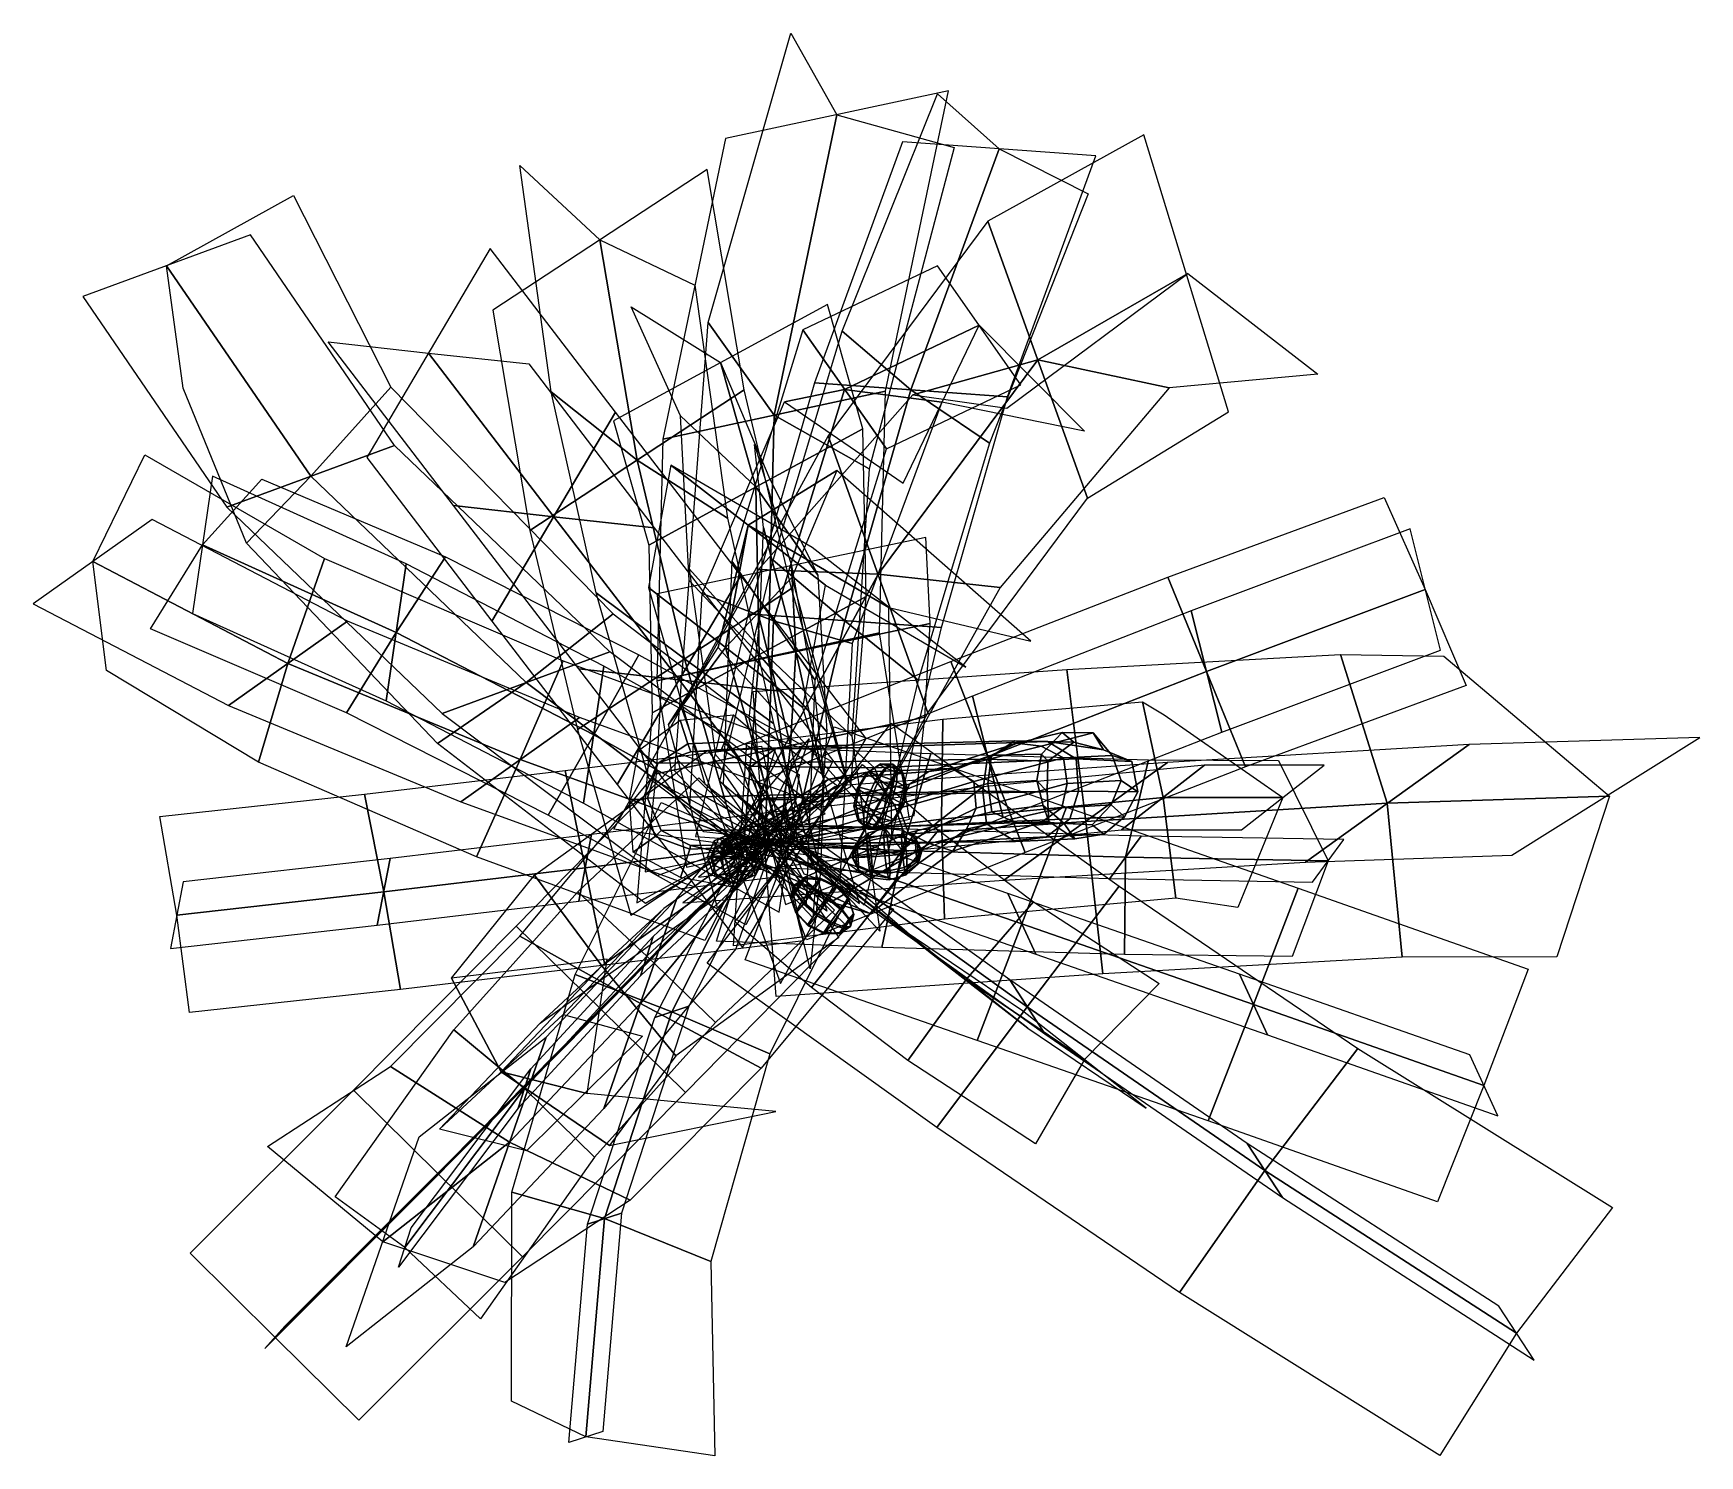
# Model space of a CAD drawing. Header units: metres. Extents: x -1.29 to 1.91, y -1.26 to 1.47.
import ezdxf

# ---------------------------------------------------------------- set-up
doc = ezdxf.new("R2010")
doc.units = ezdxf.units.M

msp = doc.modelspace()

# ---------------------------------------------------------------- linework, layer by layer
at = {"layer": 'coconut_palm5_coconuts'}
for points in [[(0.335696, 0.068269, 4.546042), (0.312108, 0.052114, 4.557114), (0.308398, 0.049408, 4.52429), (0.333554, 0.066706, 4.527091)], [(0.333554, 0.066706, 4.527091), (0.308398, 0.049408, 4.52429), (0.327549, 0.039019, 4.499318), (0.344611, 0.060708, 4.512672)], [(0.349785, 0.064479, 4.558421), (0.336511, 0.04555, 4.578556), (0.312108, 0.052114, 4.557114), (0.335696, 0.068269, 4.546042)], [(0.335696, 0.068269, 4.546042), (0.333554, 0.066706, 4.527091), (0.359259, 0.067493, 4.533779)], [(0.333554, 0.066706, 4.527091), (0.344611, 0.060708, 4.512672), (0.359259, 0.067493, 4.533779)], [(0.349785, 0.064479, 4.558421), (0.335696, 0.068269, 4.546042), (0.359259, 0.067493, 4.533779)], [(0.367565, 0.057557, 4.556982), (0.367307, 0.033561, 4.576062), (0.336511, 0.04555, 4.578556), (0.349785, 0.064479, 4.558421)], [(0.344611, 0.060708, 4.512672), (0.362391, 0.053786, 4.511233), (0.359259, 0.067493, 4.533779)], [(0.367565, 0.057557, 4.556982), (0.349785, 0.064479, 4.558421), (0.359259, 0.067493, 4.533779)], [(0.362391, 0.053786, 4.511233), (0.37648, 0.049997, 4.523612), (0.359259, 0.067493, 4.533779)], [(0.37648, 0.049997, 4.523612), (0.378621, 0.051559, 4.542564), (0.359259, 0.067493, 4.533779)], [(0.378621, 0.051559, 4.542564), (0.367565, 0.057557, 4.556982), (0.359259, 0.067493, 4.533779)], [(0.312108, 0.052114, 4.557114), (0.294815, 0.023359, 4.564028), (0.290529, 0.020235, 4.526127), (0.308398, 0.049408, 4.52429)], [(0.308398, 0.049408, 4.52429), (0.290529, 0.020235, 4.526127), (0.312642, 0.008237, 4.497293), (0.327549, 0.039019, 4.499318)], [(0.336511, 0.04555, 4.578556), (0.32299, 0.01578, 4.588791), (0.294815, 0.023359, 4.564028), (0.312108, 0.052114, 4.557114)], [(0.327549, 0.039019, 4.499318), (0.312642, 0.008237, 4.497293), (0.348205, -0.005607, 4.49441), (0.358345, 0.02703, 4.496822)], [(0.367307, 0.033561, 4.576062), (0.358551, 0.001937, 4.585909), (0.32299, 0.01578, 4.588791), (0.336511, 0.04555, 4.578556)], [(0.344611, 0.060708, 4.512672), (0.327549, 0.039019, 4.499318), (0.358345, 0.02703, 4.496822), (0.362391, 0.053786, 4.511233)], [(0.362391, 0.053786, 4.511233), (0.358345, 0.02703, 4.496822), (0.382747, 0.020465, 4.518265), (0.37648, 0.049997, 4.523612)], [(0.386458, 0.023171, 4.55109), (0.380666, -0.010061, 4.557072), (0.358551, 0.001937, 4.585909), (0.367307, 0.033561, 4.576062)], [(0.378621, 0.051559, 4.542564), (0.386458, 0.023171, 4.55109), (0.367307, 0.033561, 4.576062), (0.367565, 0.057557, 4.556982)], [(0.37648, 0.049997, 4.523612), (0.382747, 0.020465, 4.518265), (0.386458, 0.023171, 4.55109), (0.378621, 0.051559, 4.542564)], [(0.294815, 0.023359, 4.564028), (0.288448, -0.010292, 4.564935), (0.284736, -0.012998, 4.532112), (0.290529, 0.020235, 4.526127)], [(0.290529, 0.020235, 4.526127), (0.284736, -0.012998, 4.532112), (0.303887, -0.023389, 4.507141), (0.312642, 0.008237, 4.497293)], [(0.32299, 0.01578, 4.588791), (0.312849, -0.016856, 4.586379), (0.288448, -0.010292, 4.564935), (0.294815, 0.023359, 4.564028)], [(0.312642, 0.008237, 4.497293), (0.303887, -0.023389, 4.507141), (0.334684, -0.035377, 4.504644), (0.348205, -0.005607, 4.49441)], [(0.358551, 0.001937, 4.585909), (0.343646, -0.028846, 4.583882), (0.312849, -0.016856, 4.586379), (0.32299, 0.01578, 4.588791)], [(0.380666, -0.010061, 4.557072), (0.362796, -0.039235, 4.558911), (0.343646, -0.028846, 4.583882), (0.358551, 0.001937, 4.585909)], [(0.358345, 0.02703, 4.496822), (0.348205, -0.005607, 4.49441), (0.376379, -0.013186, 4.519174), (0.382747, 0.020465, 4.518265)], [(0.382747, 0.020465, 4.518265), (0.376379, -0.013186, 4.519174), (0.380666, -0.010061, 4.557072), (0.386458, 0.023171, 4.55109)], [(0.288448, -0.010292, 4.564935), (0.294716, -0.039824, 4.559586), (0.292572, -0.041385, 4.540638), (0.284736, -0.012998, 4.532112)], [(0.284736, -0.012998, 4.532112), (0.292572, -0.041385, 4.540638), (0.303629, -0.047384, 4.52622), (0.303887, -0.023389, 4.507141)], [(0.312849, -0.016856, 4.586379), (0.308803, -0.043613, 4.571968), (0.294716, -0.039824, 4.559586), (0.288448, -0.010292, 4.564935)], [(0.303887, -0.023389, 4.507141), (0.303629, -0.047384, 4.52622), (0.321409, -0.054306, 4.52478), (0.334684, -0.035377, 4.504644)], [(0.343646, -0.028846, 4.583882), (0.326584, -0.050535, 4.570528), (0.308803, -0.043613, 4.571968), (0.312849, -0.016856, 4.586379)], [(0.362796, -0.039235, 4.558911), (0.337641, -0.056533, 4.556108), (0.326584, -0.050535, 4.570528), (0.343646, -0.028846, 4.583882)], [(0.348205, -0.005607, 4.49441), (0.334684, -0.035377, 4.504644), (0.359086, -0.041942, 4.526088), (0.376379, -0.013186, 4.519174)], [(0.376379, -0.013186, 4.519174), (0.359086, -0.041942, 4.526088), (0.362796, -0.039235, 4.558911), (0.380666, -0.010061, 4.557072)], [(0.045262, -0.067586, 4.512486), (0.057552, -0.062388, 4.544041), (0.023953, -0.076032, 4.556265), (0.016165, -0.079402, 4.523073)], [(0.057552, -0.062388, 4.544041), (0.069281, -0.070568, 4.575174), (0.040184, -0.082384, 4.585761), (0.023953, -0.076032, 4.556265)], [(0.073299, -0.0811, 4.501101), (0.089926, -0.077993, 4.530894), (0.057552, -0.062388, 4.544041), (0.045262, -0.067586, 4.512486)], [(0.089926, -0.077993, 4.530894), (0.097318, -0.084083, 4.563789), (0.069281, -0.070568, 4.575174), (0.057552, -0.062388, 4.544041)], [(0.294716, -0.039824, 4.559586), (0.311936, -0.057321, 4.549422), (0.292572, -0.041385, 4.540638)], [(0.292572, -0.041385, 4.540638), (0.311936, -0.057321, 4.549422), (0.303629, -0.047384, 4.52622)], [(0.308803, -0.043613, 4.571968), (0.311936, -0.057321, 4.549422), (0.294716, -0.039824, 4.559586)], [(0.303629, -0.047384, 4.52622), (0.311936, -0.057321, 4.549422), (0.321409, -0.054306, 4.52478)], [(0.326584, -0.050535, 4.570528), (0.311936, -0.057321, 4.549422), (0.308803, -0.043613, 4.571968)], [(0.311228, -0.064888, 4.588498), (0.344015, -0.055248, 4.59091), (0.342074, -0.067854, 4.626991), (0.309547, -0.075805, 4.619744)], [(0.315026, -0.079197, 4.558846), (0.348401, -0.071771, 4.556673), (0.344015, -0.055248, 4.59091), (0.311228, -0.064888, 4.588498)], [(0.337641, -0.056533, 4.556108), (0.311936, -0.057321, 4.549422), (0.326584, -0.050535, 4.570528)], [(0.321409, -0.054306, 4.52478), (0.311936, -0.057321, 4.549422), (0.335498, -0.058096, 4.537159)], [(0.335498, -0.058096, 4.537159), (0.311936, -0.057321, 4.549422), (0.337641, -0.056533, 4.556108)], [(0.334684, -0.035377, 4.504644), (0.321409, -0.054306, 4.52478), (0.335498, -0.058096, 4.537159), (0.359086, -0.041942, 4.526088)], [(0.359086, -0.041942, 4.526088), (0.335498, -0.058096, 4.537159), (0.337641, -0.056533, 4.556108), (0.362796, -0.039235, 4.558911)], [(0.344015, -0.055248, 4.59091), (0.377921, -0.058931, 4.594166), (0.376241, -0.069849, 4.625412), (0.342074, -0.067854, 4.626991)], [(0.348401, -0.071771, 4.556673), (0.381719, -0.073241, 4.564516), (0.377921, -0.058931, 4.594166), (0.344015, -0.055248, 4.59091)], [(0.377921, -0.058931, 4.594166), (0.40386, -0.074952, 4.597393), (0.40289, -0.081255, 4.615433), (0.376241, -0.069849, 4.625412)], [(0.381719, -0.073241, 4.564516), (0.406053, -0.083214, 4.580274), (0.40386, -0.074952, 4.597393), (0.377921, -0.058931, 4.594166)], [(0.016165, -0.079402, 4.523073), (0.023953, -0.076032, 4.556265), (0.008812, -0.110932, 4.560407), (0.003052, -0.109627, 4.526659)], [(0.018906, -0.091592, 4.495077), (0.016165, -0.079402, 4.523073), (0.003052, -0.109627, 4.526659), (0.011335, -0.109043, 4.497147)], [(0.023953, -0.076032, 4.556265), (0.040184, -0.082384, 4.585761), (0.027071, -0.112609, 4.589347), (0.008812, -0.110932, 4.560407)], [(0.018906, -0.091592, 4.495077), (0.011335, -0.109043, 4.497147), (0.031443, -0.109337, 4.479778)], [(0.035705, -0.08477, 4.488964), (0.045262, -0.067586, 4.512486), (0.016165, -0.079402, 4.523073), (0.018906, -0.091592, 4.495077)], [(0.035705, -0.08477, 4.488964), (0.018906, -0.091592, 4.495077), (0.031443, -0.109337, 4.479778)], [(0.040184, -0.082384, 4.585761), (0.060509, -0.096758, 4.603655), (0.052938, -0.114209, 4.605726), (0.027071, -0.112609, 4.589347)], [(0.051893, -0.092573, 4.482391), (0.035705, -0.08477, 4.488964), (0.031443, -0.109337, 4.479778)], [(0.057985, -0.11043, 4.479207), (0.051893, -0.092573, 4.482391), (0.031443, -0.109337, 4.479778)], [(0.051893, -0.092573, 4.482391), (0.073299, -0.0811, 4.501101), (0.045262, -0.067586, 4.512486), (0.035705, -0.08477, 4.488964)], [(0.069281, -0.070568, 4.575174), (0.077308, -0.089936, 4.597543), (0.060509, -0.096758, 4.603655), (0.040184, -0.082384, 4.585761)], [(0.057985, -0.11043, 4.479207), (0.083852, -0.112029, 4.495586), (0.073299, -0.0811, 4.501101), (0.051893, -0.092573, 4.482391)], [(0.077308, -0.089936, 4.597543), (0.079481, -0.115302, 4.605154), (0.060509, -0.096758, 4.603655)], [(0.097318, -0.084083, 4.563789), (0.093495, -0.097739, 4.59097), (0.077308, -0.089936, 4.597543), (0.069281, -0.070568, 4.575174)], [(0.083852, -0.112029, 4.495586), (0.102112, -0.113706, 4.524526), (0.089926, -0.077993, 4.530894), (0.073299, -0.0811, 4.501101)], [(0.093495, -0.097739, 4.59097), (0.079481, -0.115302, 4.605154), (0.077308, -0.089936, 4.597543)], [(0.102112, -0.113706, 4.524526), (0.107872, -0.115011, 4.558273), (0.097318, -0.084083, 4.563789), (0.089926, -0.077993, 4.530894)], [(0.107872, -0.115011, 4.558273), (0.099588, -0.115595, 4.587786), (0.093495, -0.097739, 4.59097), (0.097318, -0.084083, 4.563789)], [(0.281496, -0.110931, 4.588387), (0.288344, -0.08527, 4.587574), (0.287374, -0.091573, 4.605614)], [(0.281496, -0.110931, 4.588387), (0.290537, -0.093531, 4.570455), (0.288344, -0.08527, 4.587574)], [(0.281496, -0.110931, 4.588387), (0.287374, -0.091573, 4.605614), (0.288194, -0.108748, 4.614007)], [(0.281496, -0.110931, 4.588387), (0.292668, -0.111518, 4.564285), (0.290537, -0.093531, 4.570455)], [(0.288344, -0.08527, 4.587574), (0.311228, -0.064888, 4.588498), (0.309547, -0.075805, 4.619744), (0.287374, -0.091573, 4.605614)], [(0.287374, -0.091573, 4.605614), (0.309547, -0.075805, 4.619744), (0.310968, -0.105554, 4.634282), (0.288194, -0.108748, 4.614007)], [(0.290537, -0.093531, 4.570455), (0.315026, -0.079197, 4.558846), (0.311228, -0.064888, 4.588498), (0.288344, -0.08527, 4.587574)], [(0.292668, -0.111518, 4.564285), (0.318717, -0.110351, 4.54816), (0.315026, -0.079197, 4.558846), (0.290537, -0.093531, 4.570455)], [(0.309547, -0.075805, 4.619744), (0.342074, -0.067854, 4.626991), (0.343716, -0.102204, 4.643778), (0.310968, -0.105554, 4.634282)], [(0.318717, -0.110351, 4.54816), (0.352663, -0.107744, 4.544333), (0.348401, -0.071771, 4.556673), (0.315026, -0.079197, 4.558846)], [(0.342074, -0.067854, 4.626991), (0.376241, -0.069849, 4.625412), (0.377661, -0.099597, 4.639951), (0.343716, -0.102204, 4.643778)], [(0.352663, -0.107744, 4.544333), (0.38541, -0.104394, 4.553829), (0.381719, -0.073241, 4.564516), (0.348401, -0.071771, 4.556673)], [(0.376241, -0.069849, 4.625412), (0.40289, -0.081255, 4.615433), (0.403711, -0.09843, 4.623826), (0.377661, -0.099597, 4.639951)], [(0.38541, -0.104394, 4.553829), (0.408184, -0.1012, 4.574104), (0.406053, -0.083214, 4.580274), (0.381719, -0.073241, 4.564516)], [(0.40386, -0.074952, 4.597393), (0.414882, -0.099017, 4.599725), (0.40289, -0.081255, 4.615433)], [(0.40289, -0.081255, 4.615433), (0.414882, -0.099017, 4.599725), (0.403711, -0.09843, 4.623826)], [(0.406053, -0.083214, 4.580274), (0.414882, -0.099017, 4.599725), (0.40386, -0.074952, 4.597393)], [(0.408184, -0.1012, 4.574104), (0.414882, -0.099017, 4.599725), (0.406053, -0.083214, 4.580274)], [(0.011335, -0.109043, 4.497147), (0.003052, -0.109627, 4.526659), (0.013605, -0.140555, 4.521144), (0.017428, -0.126899, 4.493963)], [(0.003052, -0.109627, 4.526659), (0.008812, -0.110932, 4.560407), (0.020998, -0.146645, 4.554038), (0.013605, -0.140555, 4.521144)], [(0.008812, -0.110932, 4.560407), (0.027071, -0.112609, 4.589347), (0.037624, -0.143538, 4.583832), (0.020998, -0.146645, 4.554038)], [(0.011335, -0.109043, 4.497147), (0.017428, -0.126899, 4.493963), (0.031443, -0.109337, 4.479778)], [(0.017428, -0.126899, 4.493963), (0.013605, -0.140555, 4.521144), (0.041642, -0.15407, 4.509758), (0.033615, -0.134702, 4.48739)], [(0.017428, -0.126899, 4.493963), (0.033615, -0.134702, 4.48739), (0.031443, -0.109337, 4.479778)], [(0.027071, -0.112609, 4.589347), (0.052938, -0.114209, 4.605726), (0.059031, -0.132065, 4.602541), (0.037624, -0.143538, 4.583832)], [(0.033615, -0.134702, 4.48739), (0.050415, -0.12788, 4.481277), (0.031443, -0.109337, 4.479778)], [(0.050415, -0.12788, 4.481277), (0.057985, -0.11043, 4.479207), (0.031443, -0.109337, 4.479778)], [(0.033615, -0.134702, 4.48739), (0.041642, -0.15407, 4.509758), (0.070739, -0.142254, 4.499172), (0.050415, -0.12788, 4.481277)], [(0.050415, -0.12788, 4.481277), (0.070739, -0.142254, 4.499172), (0.083852, -0.112029, 4.495586), (0.057985, -0.11043, 4.479207)], [(0.060509, -0.096758, 4.603655), (0.079481, -0.115302, 4.605154), (0.052938, -0.114209, 4.605726)], [(0.052938, -0.114209, 4.605726), (0.079481, -0.115302, 4.605154), (0.059031, -0.132065, 4.602541)], [(0.059031, -0.132065, 4.602541), (0.079481, -0.115302, 4.605154), (0.075218, -0.139868, 4.595969)], [(0.070739, -0.142254, 4.499172), (0.086971, -0.148607, 4.528667), (0.102112, -0.113706, 4.524526), (0.083852, -0.112029, 4.495586)], [(0.075218, -0.139868, 4.595969), (0.079481, -0.115302, 4.605154), (0.092018, -0.133046, 4.589856)], [(0.099588, -0.115595, 4.587786), (0.079481, -0.115302, 4.605154), (0.093495, -0.097739, 4.59097)], [(0.092018, -0.133046, 4.589856), (0.079481, -0.115302, 4.605154), (0.099588, -0.115595, 4.587786)], [(0.086971, -0.148607, 4.528667), (0.094759, -0.145236, 4.561861), (0.107872, -0.115011, 4.558273), (0.102112, -0.113706, 4.524526)], [(0.094759, -0.145236, 4.561861), (0.092018, -0.133046, 4.589856), (0.099588, -0.115595, 4.587786), (0.107872, -0.115011, 4.558273)], [(0.281496, -0.110931, 4.588387), (0.288194, -0.108748, 4.614007), (0.290325, -0.126734, 4.607838)], [(0.281496, -0.110931, 4.588387), (0.290325, -0.126734, 4.607838), (0.292518, -0.134996, 4.590719)], [(0.281496, -0.110931, 4.588387), (0.293489, -0.128693, 4.572679), (0.292668, -0.111518, 4.564285)], [(0.281496, -0.110931, 4.588387), (0.292518, -0.134996, 4.590719), (0.293489, -0.128693, 4.572679)], [(0.288194, -0.108748, 4.614007), (0.310968, -0.105554, 4.634282), (0.314659, -0.136707, 4.623596), (0.290325, -0.126734, 4.607838)], [(0.290325, -0.126734, 4.607838), (0.314659, -0.136707, 4.623596), (0.318457, -0.151017, 4.593946), (0.292518, -0.134996, 4.590719)], [(0.293489, -0.128693, 4.572679), (0.320138, -0.140099, 4.562698), (0.318717, -0.110351, 4.54816), (0.292668, -0.111518, 4.564285)], [(0.310968, -0.105554, 4.634282), (0.343716, -0.102204, 4.643778), (0.347977, -0.138177, 4.631439), (0.314659, -0.136707, 4.623596)], [(0.320138, -0.140099, 4.562698), (0.354304, -0.142094, 4.561121), (0.352663, -0.107744, 4.544333), (0.318717, -0.110351, 4.54816)], [(0.343716, -0.102204, 4.643778), (0.377661, -0.099597, 4.639951), (0.381353, -0.130751, 4.629264), (0.347977, -0.138177, 4.631439)], [(0.354304, -0.142094, 4.561121), (0.386831, -0.134143, 4.568367), (0.38541, -0.104394, 4.553829), (0.352663, -0.107744, 4.544333)], [(0.377661, -0.099597, 4.639951), (0.403711, -0.09843, 4.623826), (0.405841, -0.116417, 4.617657), (0.381353, -0.130751, 4.629264)], [(0.381353, -0.130751, 4.629264), (0.405841, -0.116417, 4.617657), (0.408035, -0.124678, 4.600538), (0.385151, -0.14506, 4.599614)], [(0.385151, -0.14506, 4.599614), (0.408035, -0.124678, 4.600538), (0.409004, -0.118375, 4.582498), (0.386831, -0.134143, 4.568367)], [(0.386831, -0.134143, 4.568367), (0.409004, -0.118375, 4.582498), (0.408184, -0.1012, 4.574104), (0.38541, -0.104394, 4.553829)], [(0.403711, -0.09843, 4.623826), (0.414882, -0.099017, 4.599725), (0.405841, -0.116417, 4.617657)], [(0.405841, -0.116417, 4.617657), (0.414882, -0.099017, 4.599725), (0.408035, -0.124678, 4.600538)], [(0.408035, -0.124678, 4.600538), (0.414882, -0.099017, 4.599725), (0.409004, -0.118375, 4.582498)], [(0.409004, -0.118375, 4.582498), (0.414882, -0.099017, 4.599725), (0.408184, -0.1012, 4.574104)], [(0.013605, -0.140555, 4.521144), (0.020998, -0.146645, 4.554038), (0.053372, -0.162251, 4.540892), (0.041642, -0.15407, 4.509758)], [(0.020998, -0.146645, 4.554038), (0.037624, -0.143538, 4.583832), (0.065661, -0.157052, 4.572447), (0.053372, -0.162251, 4.540892)], [(0.037624, -0.143538, 4.583832), (0.059031, -0.132065, 4.602541), (0.075218, -0.139868, 4.595969), (0.065661, -0.157052, 4.572447)], [(0.041642, -0.15407, 4.509758), (0.053372, -0.162251, 4.540892), (0.086971, -0.148607, 4.528667), (0.070739, -0.142254, 4.499172)], [(0.053372, -0.162251, 4.540892), (0.065661, -0.157052, 4.572447), (0.094759, -0.145236, 4.561861), (0.086971, -0.148607, 4.528667)], [(0.065661, -0.157052, 4.572447), (0.075218, -0.139868, 4.595969), (0.092018, -0.133046, 4.589856), (0.094759, -0.145236, 4.561861)], [(0.169512, -0.165159, 4.627767), (0.190217, -0.151239, 4.618624), (0.190639, -0.152479, 4.637713)], [(0.169512, -0.165159, 4.627767), (0.181918, -0.16126, 4.604595), (0.190217, -0.151239, 4.618624)], [(0.169512, -0.165159, 4.627767), (0.190639, -0.152479, 4.637713), (0.182936, -0.164253, 4.650681)], [(0.181918, -0.16126, 4.604595), (0.205514, -0.169012, 4.586622), (0.219888, -0.151656, 4.610921), (0.190217, -0.151239, 4.618624)], [(0.190639, -0.152479, 4.637713), (0.220619, -0.153804, 4.643985), (0.207278, -0.174198, 4.666444), (0.182936, -0.164253, 4.650681)], [(0.190217, -0.151239, 4.618624), (0.219888, -0.151656, 4.610921), (0.220619, -0.153804, 4.643985), (0.190639, -0.152479, 4.637713)], [(0.205514, -0.169012, 4.586622), (0.233978, -0.18634, 4.578663), (0.250576, -0.166298, 4.606722), (0.219888, -0.151656, 4.610921)], [(0.220619, -0.153804, 4.643985), (0.25142, -0.168778, 4.644901), (0.236015, -0.192328, 4.670835), (0.207278, -0.174198, 4.666444)], [(0.219888, -0.151656, 4.610921), (0.250576, -0.166298, 4.606722), (0.25142, -0.168778, 4.644901), (0.220619, -0.153804, 4.643985)], [(0.292518, -0.134996, 4.590719), (0.318457, -0.151017, 4.593946), (0.320138, -0.140099, 4.562698), (0.293489, -0.128693, 4.572679)], [(0.314659, -0.136707, 4.623596), (0.347977, -0.138177, 4.631439), (0.352363, -0.1547, 4.597201), (0.318457, -0.151017, 4.593946)], [(0.318457, -0.151017, 4.593946), (0.352363, -0.1547, 4.597201), (0.354304, -0.142094, 4.561121), (0.320138, -0.140099, 4.562698)], [(0.347977, -0.138177, 4.631439), (0.381353, -0.130751, 4.629264), (0.385151, -0.14506, 4.599614), (0.352363, -0.1547, 4.597201)], [(0.352363, -0.1547, 4.597201), (0.385151, -0.14506, 4.599614), (0.386831, -0.134143, 4.568367), (0.354304, -0.142094, 4.561121)], [(0.169512, -0.165159, 4.627767), (0.163322, -0.189686, 4.6359), (0.1629, -0.188446, 4.61681)], [(0.169512, -0.165159, 4.627767), (0.1629, -0.188446, 4.61681), (0.170603, -0.176671, 4.603843)], [(0.1629, -0.188446, 4.61681), (0.172574, -0.2161, 4.60778), (0.185915, -0.195706, 4.585321), (0.170603, -0.176671, 4.603843)], [(0.163322, -0.189686, 4.6359), (0.173305, -0.218248, 4.640843), (0.172574, -0.2161, 4.60778), (0.1629, -0.188446, 4.61681)], [(0.169512, -0.165159, 4.627767), (0.171621, -0.179665, 4.649929), (0.163322, -0.189686, 4.6359)], [(0.171621, -0.179665, 4.649929), (0.18768, -0.200892, 4.665143), (0.173305, -0.218248, 4.640843), (0.163322, -0.189686, 4.6359)], [(0.169512, -0.165159, 4.627767), (0.170603, -0.176671, 4.603843), (0.181918, -0.16126, 4.604595)], [(0.169512, -0.165159, 4.627767), (0.182936, -0.164253, 4.650681), (0.171621, -0.179665, 4.649929)], [(0.170603, -0.176671, 4.603843), (0.185915, -0.195706, 4.585321), (0.205514, -0.169012, 4.586622), (0.181918, -0.16126, 4.604595)], [(0.182936, -0.164253, 4.650681), (0.207278, -0.174198, 4.666444), (0.18768, -0.200892, 4.665143), (0.171621, -0.179665, 4.649929)], [(0.185915, -0.195706, 4.585321), (0.211348, -0.217163, 4.577161), (0.233978, -0.18634, 4.578663), (0.205514, -0.169012, 4.586622)], [(0.207278, -0.174198, 4.666444), (0.236015, -0.192328, 4.670835), (0.213385, -0.223151, 4.669332), (0.18768, -0.200892, 4.665143)], [(0.211348, -0.217163, 4.577161), (0.240085, -0.235293, 4.581552), (0.259683, -0.208599, 4.582853), (0.233978, -0.18634, 4.578663)], [(0.233978, -0.18634, 4.578663), (0.259683, -0.208599, 4.582853), (0.274058, -0.191243, 4.607152), (0.250576, -0.166298, 4.606722)], [(0.25142, -0.168778, 4.644901), (0.274788, -0.19339, 4.640216), (0.261447, -0.213785, 4.662675), (0.236015, -0.192328, 4.670835)], [(0.250576, -0.166298, 4.606722), (0.274058, -0.191243, 4.607152), (0.274788, -0.19339, 4.640216), (0.25142, -0.168778, 4.644901)], [(0.259683, -0.208599, 4.582853), (0.275741, -0.229826, 4.598067), (0.28404, -0.219805, 4.612097), (0.274058, -0.191243, 4.607152)], [(0.274058, -0.191243, 4.607152), (0.28404, -0.219805, 4.612097), (0.284463, -0.221045, 4.631185), (0.274788, -0.19339, 4.640216)], [(0.172574, -0.2161, 4.60778), (0.195942, -0.240712, 4.603095), (0.211348, -0.217163, 4.577161), (0.185915, -0.195706, 4.585321)], [(0.173305, -0.218248, 4.640843), (0.196786, -0.243193, 4.641274), (0.195942, -0.240712, 4.603095), (0.172574, -0.2161, 4.60778)], [(0.18768, -0.200892, 4.665143), (0.213385, -0.223151, 4.669332), (0.196786, -0.243193, 4.641274), (0.173305, -0.218248, 4.640843)], [(0.195942, -0.240712, 4.603095), (0.226743, -0.255687, 4.604012), (0.240085, -0.235293, 4.581552), (0.211348, -0.217163, 4.577161)], [(0.213385, -0.223151, 4.669332), (0.241848, -0.240479, 4.661375), (0.227474, -0.257835, 4.637075), (0.196786, -0.243193, 4.641274)], [(0.236015, -0.192328, 4.670835), (0.261447, -0.213785, 4.662675), (0.241848, -0.240479, 4.661375), (0.213385, -0.223151, 4.669332)], [(0.240085, -0.235293, 4.581552), (0.264426, -0.245237, 4.597316), (0.275741, -0.229826, 4.598067), (0.259683, -0.208599, 4.582853)], [(0.261447, -0.213785, 4.662675), (0.27676, -0.23282, 4.644153), (0.265445, -0.248231, 4.643401), (0.241848, -0.240479, 4.661375)], [(0.274788, -0.19339, 4.640216), (0.284463, -0.221045, 4.631185), (0.27676, -0.23282, 4.644153), (0.261447, -0.213785, 4.662675)], [(0.275741, -0.229826, 4.598067), (0.27785, -0.244332, 4.620229), (0.28404, -0.219805, 4.612097)], [(0.284463, -0.221045, 4.631185), (0.27785, -0.244332, 4.620229), (0.27676, -0.23282, 4.644153)], [(0.28404, -0.219805, 4.612097), (0.27785, -0.244332, 4.620229), (0.284463, -0.221045, 4.631185)], [(0.196786, -0.243193, 4.641274), (0.227474, -0.257835, 4.637075), (0.226743, -0.255687, 4.604012), (0.195942, -0.240712, 4.603095)], [(0.226743, -0.255687, 4.604012), (0.256724, -0.257012, 4.610282), (0.264426, -0.245237, 4.597316), (0.240085, -0.235293, 4.581552)], [(0.227474, -0.257835, 4.637075), (0.257145, -0.258252, 4.629372), (0.256724, -0.257012, 4.610282), (0.226743, -0.255687, 4.604012)], [(0.241848, -0.240479, 4.661375), (0.265445, -0.248231, 4.643401), (0.257145, -0.258252, 4.629372), (0.227474, -0.257835, 4.637075)], [(0.257145, -0.258252, 4.629372), (0.27785, -0.244332, 4.620229), (0.256724, -0.257012, 4.610282)], [(0.256724, -0.257012, 4.610282), (0.27785, -0.244332, 4.620229), (0.264426, -0.245237, 4.597316)], [(0.265445, -0.248231, 4.643401), (0.27785, -0.244332, 4.620229), (0.257145, -0.258252, 4.629372)], [(0.264426, -0.245237, 4.597316), (0.27785, -0.244332, 4.620229), (0.275741, -0.229826, 4.598067)], [(0.27676, -0.23282, 4.644153), (0.27785, -0.244332, 4.620229), (0.265445, -0.248231, 4.643401)]]:
    msp.add_3dface(points, dxfattribs=at)
at = {"layer": 'coconut_palm5_leaves'}
for points in [[(0.13119, 0.738729, 5.310481), (0.004555, 0.917036, 5.080554), (0.163146, 1.472987, 5.072158), (0.251969, 1.316504, 5.41648)], [(-0.083068, 0.692696, 5.457609), (0.345448, 0.784761, 5.163352), (0.466227, 1.362537, 5.269352), (0.03771, 1.270472, 5.563609)], [(0.394163, 0.787549, 4.983174), (0.262082, 0.900364, 4.791497), (0.445467, 1.356705, 4.818735), (0.563935, 1.251003, 5.05375)], [(0.313899, 0.635464, 5.448964), (0.13119, 0.738729, 5.310481), (0.251969, 1.316504, 5.41648), (0.477478, 1.253566, 5.472822)], [(0.208518, 0.800837, 5.143603), (0.579809, 0.774262, 4.822745), (0.74958, 1.237715, 4.893321), (0.378289, 1.264291, 5.214178)], [(0.54504, 0.685154, 5.137419), (0.394163, 0.787549, 4.983174), (0.563935, 1.251003, 5.05375), (0.735229, 1.164652, 5.172558)], [(0.542261, 1.111823, 4.300669), (0.733724, 0.579212, 4.08915), (1.00497, 0.744923, 3.373934), (0.842296, 1.277534, 3.635918)], [(-0.132477, 0.652268, 5.540456), (-0.297353, 0.783819, 5.360861), (-0.357522, 1.219125, 5.650654), (-0.203634, 1.075971, 5.855329)], [(-0.338428, 0.516767, 5.648557), (0.073475, 0.787769, 5.432355), (0.002318, 1.211472, 5.747228), (-0.409586, 0.940469, 5.963429)], [(-0.606039, 0.792642, 5.005191), (-0.7598, 0.621258, 4.915142), (-1.036932, 1.026063, 4.471855), (-0.792921, 1.161392, 4.430579)], [(0.235288, 0.699077, 4.703339), (0.426751, 0.166466, 4.491821), (0.733724, 0.579212, 4.08915), (0.542261, 1.111823, 4.300669)], [(-0.920841, 0.561975, 5.084401), (-0.59876, 0.680542, 4.745883), (-0.875891, 1.085346, 4.302596), (-1.197972, 0.966779, 4.641114)], [(-0.411301, 0.34252, 5.307504), (-0.173639, 0.744679, 5.087264), (-0.414585, 1.059415, 5.400532), (-0.652248, 0.657256, 5.620771)], [(0.041607, 0.54057, 5.702134), (-0.132477, 0.652268, 5.540456), (-0.203634, 1.075971, 5.855329), (-0.021478, 0.988525, 6.003391)], [(-0.7598, 0.621258, 4.915142), (-0.883596, 0.492705, 4.623743), (-1.005285, 0.791033, 4.08201), (-1.036932, 1.026063, 4.471855)], [(0.186641, 0.902993, 4.728018), (0.346954, 0.67387, 4.565605), (0.605392, 0.797089, 3.939569), (0.445079, 1.026212, 4.101982)], [(0.637992, 0.845517, 4.19491), (0.397648, 0.778058, 3.906144), (0.578627, 0.752404, 3.215742), (0.926559, 1.011228, 3.508136)], [(0.890966, 0.791107, 4.333547), (0.637992, 0.845517, 4.19491), (0.926559, 1.011228, 3.508136), (1.176583, 0.817632, 3.472833)], [(-0.10951, 0.488961, 5.548288), (0.301999, 0.71263, 5.407228), (0.233731, 0.951731, 5.846178), (-0.177778, 0.728062, 5.987238)], [(0.096244, 0.600795, 5.477758), (-0.049108, 0.73727, 5.350672), (-0.143741, 0.947392, 5.826659), (0.027976, 0.839896, 5.916708)], [(0.119826, 0.273941, 5.001706), (-0.031467, 0.44254, 4.828947), (0.004555, 0.917036, 5.080554), (0.13119, 0.738729, 5.310481)], [(0.049648, 0.458223, 4.91446), (0.209961, 0.2291, 4.752047), (0.346954, 0.67387, 4.565605), (0.186641, 0.902993, 4.728018)], [(0.267087, 0.343515, 4.822862), (0.129164, 0.459764, 4.650206), (0.262082, 0.900364, 4.791497), (0.394163, 0.787549, 4.983174)], [(0.266798, 0.788431, 4.646811), (0.150939, 0.764476, 4.37599), (0.379161, 0.608112, 3.719906), (0.525236, 0.911651, 4.020776)], [(0.453572, 0.763658, 4.714219), (0.266798, 0.788431, 4.646811), (0.525236, 0.911651, 4.020776), (0.727836, 0.707871, 3.97836)], [(-0.29247, 0.543599, 5.197384), (-0.485478, 0.565113, 5.027892), (-0.726346, 0.880102, 5.340704), (-0.533416, 0.858336, 5.510652)], [(-0.099462, 0.52244, 5.366523), (-0.29247, 0.543599, 5.197384), (-0.533416, 0.858336, 5.510652), (-0.340485, 0.837631, 5.679538)], [(0.214992, 0.431056, 5.637825), (0.096244, 0.600795, 5.477758), (0.027976, 0.839896, 5.916708), (0.121163, 0.620435, 6.089067)], [(0.331019, 0.432772, 4.59758), (0.101352, 0.441869, 4.354641), (0.397648, 0.778058, 3.906144), (0.637992, 0.845517, 4.19491)], [(0.565556, 0.407715, 4.812484), (0.331019, 0.432772, 4.59758), (0.637992, 0.845517, 4.19491), (0.890966, 0.791107, 4.333547)], [(-0.178363, 0.356651, 5.146066), (-0.345765, 0.224696, 4.978059), (-0.7598, 0.621258, 4.915142), (-0.606039, 0.792642, 5.005191)], [(-0.24711, 0.134528, 5.293838), (0.164793, 0.405531, 5.077636), (0.073475, 0.787769, 5.432355), (-0.338428, 0.516767, 5.648557)], [(-0.041159, 0.27003, 5.185737), (-0.210964, 0.397397, 5.017704), (-0.297353, 0.783819, 5.360861), (-0.132477, 0.652268, 5.540456)], [(-0.094432, 0.227909, 5.148834), (0.334085, 0.319974, 4.854578), (0.345448, 0.784761, 5.163352), (-0.083068, 0.692696, 5.457609)], [(0.129805, 0.343661, 4.833253), (-0.007371, 0.396111, 4.647243), (0.150939, 0.764476, 4.37599), (0.266798, 0.788431, 4.646811)], [(0.081442, 0.356802, 4.98329), (0.452733, 0.330227, 4.662433), (0.579809, 0.774262, 4.822745), (0.208518, 0.800837, 5.143603)], [(0.281465, 0.299472, 4.984694), (0.129805, 0.343661, 4.833253), (0.266798, 0.788431, 4.646811), (0.453572, 0.763658, 4.714219)], [(0.408255, 0.229431, 4.989466), (0.267087, 0.343515, 4.822862), (0.394163, 0.787549, 4.983174), (0.54504, 0.685154, 5.137419)], [(-0.170355, 0.028583, 4.993437), (0.067308, 0.430742, 4.773198), (-0.173639, 0.744679, 5.087264), (-0.411301, 0.34252, 5.307504)], [(0.102317, 0.278027, 5.109463), (-0.032305, 0.420829, 4.961335), (-0.049108, 0.73727, 5.350672), (0.096244, 0.600795, 5.477758)], [(0.280703, 0.121542, 5.161292), (0.119826, 0.273941, 5.001706), (0.13119, 0.738729, 5.310481), (0.313899, 0.635464, 5.448964)], [(-0.103437, 0.166192, 5.179992), (0.308072, 0.389861, 5.038933), (0.301999, 0.71263, 5.407228), (-0.10951, 0.488961, 5.548288)], [(-0.506806, 0.165412, 5.147318), (-0.184725, 0.283979, 4.8088), (-0.59876, 0.680542, 4.745883), (-0.920841, 0.561975, 5.084401)], [(-0.047926, 0.178848, 4.940725), (0.143538, -0.353763, 4.729207), (0.426751, 0.166466, 4.491821), (0.235288, 0.699077, 4.703339)], [(0.172973, 0.284106, 5.626713), (0.110444, 0.522658, 5.538496), (0.093698, 0.682248, 6.035896), (0.164622, 0.449468, 6.118657)], [(-0.73312, 0.463024, 4.789495), (-0.803575, 0.26156, 4.713749), (-1.179033, 0.457289, 4.358273), (-1.079065, 0.66254, 4.331326)], [(0.130151, 0.1461, 5.350902), (-0.041159, 0.27003, 5.185737), (-0.132477, 0.652268, 5.540456), (0.041607, 0.54057, 5.702134)], [(-0.110685, 0.40721, 4.38336), (0.18651, 0.177026, 4.405961), (0.229968, 0.412257, 3.957192), (-0.067227, 0.642441, 3.934591)], [(-0.067227, 0.642441, 3.934591), (0.229968, 0.412257, 3.957192), (0.499528, 0.254032, 3.38979), (0.204495, 0.484216, 3.400161)], [(-0.614918, 0.18923, 4.862679), (-0.57602, 0.453129, 4.523831), (-0.948566, 0.621356, 4.70691), (-0.987464, 0.357457, 5.045758)], [(-0.500406, 0.46664, 4.843248), (-0.595469, 0.321179, 4.693255), (-0.968015, 0.489406, 4.876334), (-0.85366, 0.615657, 5.065988)], [(-0.345765, 0.224696, 4.978059), (-0.516216, 0.10731, 4.776053), (-0.883596, 0.492705, 4.623743), (-0.7598, 0.621258, 4.915142)], [(0.165467, 0.426501, 4.532404), (0.037913, 0.292118, 4.39466), (0.08137, 0.527349, 3.945892), (0.251801, 0.632246, 4.014002)], [(0.251801, 0.632246, 4.014002), (0.08137, 0.527349, 3.945892), (0.351806, 0.369124, 3.39722), (0.624513, 0.304491, 3.41455)], [(0.232518, 0.130207, 5.263631), (0.102317, 0.278027, 5.109463), (0.096244, 0.600795, 5.477758), (0.214992, 0.431056, 5.637825)], [(0.962546, 0.246, 4.682178), (0.888324, 0.427271, 4.554142), (1.304159, 0.580339, 4.475233), (1.383277, 0.403622, 4.620402)], [(-0.051523, 0.229662, 4.883318), (-0.244583, 0.251096, 4.71404), (-0.485478, 0.565113, 5.027892), (-0.29247, 0.543599, 5.197384)], [(-0.917762, 0.180419, 4.891722), (-0.689388, 0.342701, 4.535777), (-1.064846, 0.53843, 4.1803), (-1.29322, 0.376148, 4.536245)], [(0.141536, 0.208288, 5.052536), (-0.051523, 0.229662, 4.883318), (-0.29247, 0.543599, 5.197384), (-0.099462, 0.52244, 5.366523)], [(0.037913, 0.292118, 4.39466), (-0.072181, 0.144257, 4.230657), (0.023393, 0.292078, 3.77081), (0.08137, 0.527349, 3.945892)], [(0.08137, 0.527349, 3.945892), (0.023393, 0.292078, 3.77081), (0.357473, -0.077511, 3.327444), (0.351806, 0.369124, 3.39722)], [(0.162705, 0.103763, 5.140681), (0.103634, 0.344372, 5.049304), (0.110444, 0.522658, 5.538496), (0.172973, 0.284106, 5.626713)], [(0.933121, 0.362486, 4.87876), (0.991971, 0.129513, 4.485596), (1.412703, 0.287135, 4.42382), (1.353852, 0.520109, 4.816984)], [(-0.595469, 0.321179, 4.693255), (-0.690765, 0.16652, 4.586927), (-1.067651, 0.327667, 4.814449), (-0.968015, 0.489406, 4.876334)], [(-0.085486, 0.229712, 5.648028), (0.431433, 0.3385, 5.605397), (0.423081, 0.503862, 6.097342), (-0.093838, 0.395074, 6.139972)], [(-0.803575, 0.26156, 4.713749), (-0.860382, 0.07142, 4.525301), (-1.152672, 0.248072, 4.083141), (-1.179033, 0.457289, 4.358273)], [(-0.27468, 0.26654, 4.93394), (-0.357313, 0.076618, 4.811286), (-0.803575, 0.26156, 4.713749), (-0.73312, 0.463024, 4.789495)], [(-0.235243, -0.007497, 4.794432), (-0.196345, 0.256402, 4.455585), (-0.57602, 0.453129, 4.523831), (-0.614918, 0.18923, 4.862679)], [(-0.128838, 0.278193, 4.757366), (-0.215794, 0.124452, 4.625008), (-0.595469, 0.321179, 4.693255), (-0.500406, 0.46664, 4.843248)], [(0.165778, -0.084425, 4.613235), (0.027094, 0.034457, 4.445472), (0.129164, 0.459764, 4.650206), (0.267087, 0.343515, 4.822862)], [(0.03289, 0.028781, 4.793551), (0.193203, -0.200342, 4.631139), (0.209961, 0.2291, 4.752047), (0.049648, 0.458223, 4.91446)], [(0.227035, 0.038788, 5.71775), (0.172973, 0.284106, 5.626713), (0.164622, 0.449468, 6.118657), (0.210185, 0.196166, 6.209128)], [(0.047806, -0.087458, 4.834966), (-0.177289, -0.057189, 4.600479), (0.101352, 0.441869, 4.354641), (0.331019, 0.432772, 4.59758)], [(0.070592, -0.284897, 4.678914), (0.308254, 0.117262, 4.458675), (0.067308, 0.430742, 4.773198), (-0.170355, 0.028583, 4.993437)], [(0.072727, -0.086817, 4.788126), (-0.060053, 0.054369, 4.633434), (-0.032305, 0.420829, 4.961335), (0.102317, 0.278027, 5.109463)], [(0.176899, -0.084139, 4.592333), (0.019215, 0.085147, 4.436724), (-0.031467, 0.44254, 4.828947), (0.119826, 0.273941, 5.001706)], [(0.271027, 0.038834, 4.810418), (0.146704, -0.084916, 4.649086), (0.037913, 0.292118, 4.39466), (0.165467, 0.426501, 4.532404)], [(0.272901, -0.117726, 5.069453), (0.047806, -0.087458, 4.834966), (0.331019, 0.432772, 4.59758), (0.565556, 0.407715, 4.812484)], [(0.542338, 0.081888, 4.700009), (0.470808, 0.265332, 4.579216), (0.888324, 0.427271, 4.554142), (0.962546, 0.246, 4.682178)], [(-0.144565, -0.22261, 4.917543), (0.267338, 0.048393, 4.701341), (0.164793, 0.405531, 5.077636), (-0.24711, 0.134528, 5.293838)], [(0.061386, -0.087108, 4.809442), (-0.10974, 0.040489, 4.64492), (-0.210964, 0.397397, 5.017704), (-0.041159, 0.27003, 5.185737)], [(-0.133027, -0.198652, 4.858656), (0.278482, 0.025018, 4.717597), (0.308072, 0.389861, 5.038933), (-0.103437, 0.166192, 5.179992)], [(-0.001893, 0.030176, 4.637785), (0.295302, -0.200008, 4.660386), (0.18651, 0.177026, 4.405961), (-0.110685, 0.40721, 4.38336)], [(0.113047, -0.085781, 4.712345), (-0.031124, -0.013879, 4.552011), (-0.007371, 0.396111, 4.647243), (0.129805, 0.343661, 4.833253)], [(1.037406, 0.062327, 4.792797), (0.962546, 0.246, 4.682178), (1.383277, 0.403622, 4.620402), (1.461995, 0.218802, 4.713446)], [(0.252781, 0.02629, 4.973848), (0.068249, -0.086932, 4.796543), (-0.345765, 0.224696, 4.978059), (-0.178363, 0.356651, 5.146066)], [(-0.019867, -0.071138, 4.773664), (0.351424, -0.097713, 4.452806), (0.452733, 0.330227, 4.662433), (0.081442, 0.356802, 4.98329)], [(0.512913, 0.198374, 4.896591), (0.571763, -0.034599, 4.503427), (0.991971, 0.129513, 4.485596), (0.933121, 0.362486, 4.87876)], [(-0.471501, -0.004523, 4.989258), (-0.243126, 0.157759, 4.633313), (-0.689388, 0.342701, 4.535777), (-0.917762, 0.180419, 4.891722)], [(-0.215794, 0.124452, 4.625008), (-0.30336, -0.030512, 4.499968), (-0.690765, 0.16652, 4.586927), (-0.595469, 0.321179, 4.693255)], [(-0.095755, 0.049369, 5.161997), (0.421164, 0.158157, 5.119367), (0.431433, 0.3385, 5.605397), (-0.085486, 0.229712, 5.648028)], [(0.14179, -0.085042, 4.658321), (0.08338, 0.155734, 4.5657), (0.103634, 0.344372, 5.049304), (0.162705, 0.103763, 5.140681)], [(0.257217, -0.157682, 4.872679), (0.113047, -0.085781, 4.712345), (0.129805, 0.343661, 4.833253), (0.281465, 0.299472, 4.984694)], [(0.304462, -0.203307, 4.780999), (0.165778, -0.084425, 4.613235), (0.267087, 0.343515, 4.822862), (0.408255, 0.229431, 4.989466)], [(-0.037359, -0.130172, 4.739462), (0.391157, -0.038107, 4.445205), (0.334085, 0.319974, 4.854578), (-0.094432, 0.227909, 5.148834)], [(0.146704, -0.084916, 4.649086), (0.022381, -0.208665, 4.487753), (-0.072181, 0.144257, 4.230657), (0.037913, 0.292118, 4.39466)], [(-0.357313, 0.076618, 4.811286), (-0.441007, -0.110111, 4.669639), (-0.860382, 0.07142, 4.525301), (-0.803575, 0.26156, 4.713749)], [(-0.092791, -0.146216, 4.965802), (0.22929, -0.027649, 4.627284), (-0.184725, 0.283979, 4.8088), (-0.506806, 0.165412, 5.147318)], [(0.183944, 0.098451, 4.884444), (0.09095, -0.086349, 4.753876), (-0.357313, 0.076618, 4.811286), (-0.27468, 0.26654, 4.93394)], [(0.140957, -0.216513, 4.792755), (0.179856, 0.047386, 4.453908), (-0.196345, 0.256402, 4.455585), (-0.235243, -0.007497, 4.794432)], [(0.243727, 0.071993, 4.75198), (0.160407, -0.084563, 4.623332), (-0.215794, 0.124452, 4.625008), (-0.128838, 0.278193, 4.757366)], [(0.232513, -0.214706, 4.973964), (0.061386, -0.087108, 4.809442), (-0.041159, 0.27003, 5.185737), (0.130151, 0.1461, 5.350902)], [(0.123498, -0.085512, 4.692701), (0.053328, 0.098698, 4.573395), (0.470808, 0.265332, 4.579216), (0.542338, 0.081888, 4.700009)], [(0.205507, -0.228003, 4.942819), (0.072727, -0.086817, 4.788126), (0.102317, 0.278027, 5.109463), (0.232518, 0.130207, 5.263631)], [(0.334583, -0.253426, 4.747943), (0.176899, -0.084139, 4.592333), (0.119826, 0.273941, 5.001706), (0.280703, 0.121542, 5.161292)], [(0.220364, -0.137963, 5.232556), (0.162705, 0.103763, 5.140681), (0.172973, 0.284106, 5.626713), (0.227035, 0.038788, 5.71775)], [(0.730345, -0.042327, 4.655583), (0.693867, 0.249603, 4.519075), (1.22019, 0.278434, 4.177269), (1.310167, -0.007515, 4.387934)], [(1.310167, -0.007515, 4.387934), (1.22019, 0.278434, 4.177269), (1.41912, 0.275701, 3.25466), (1.737496, 0.005988, 3.597944)], [(0.068249, -0.086932, 4.796543), (-0.116283, -0.200155, 4.619238), (-0.516216, 0.10731, 4.776053), (-0.345765, 0.224696, 4.978059)], [(0.189423, -0.083817, 4.568794), (-0.003663, -0.06238, 4.39958), (-0.244583, 0.251096, 4.71404), (-0.051523, 0.229662, 4.883318)], [(0.382509, -0.105255, 4.738008), (0.189423, -0.083817, 4.568794), (-0.051523, 0.229662, 4.883318), (0.141536, 0.208288, 5.052536)], [(0.112973, -0.085783, 4.712484), (0.090981, 0.207659, 4.592214), (0.693867, 0.249603, 4.519075), (0.730345, -0.042327, 4.655583)], [(0.61406, -0.101923, 4.817898), (0.542338, 0.081888, 4.700009), (0.962546, 0.246, 4.682178), (1.037406, 0.062327, 4.792797)], [(0.094073, 0.030975, 4.889284), (0.152923, -0.201999, 4.496119), (0.571763, -0.034599, 4.503427), (0.512913, 0.198374, 4.896591)], [(0.452986, -0.037908, 4.925208), (0.455711, 0.154341, 4.830775), (0.839759, 0.187933, 4.605445), (0.878969, 0.003646, 4.774355)], [(0.878969, 0.003646, 4.774355), (0.839759, 0.187933, 4.605445), (0.880905, 0.162342, 3.90608), (1.109276, 0.003656, 4.174635)], [(-0.023237, -0.16749, 4.931849), (0.205137, -0.005208, 4.575903), (-0.243126, 0.157759, 4.633313), (-0.471501, -0.004523, 4.989258)], [(-0.116669, -0.139436, 4.679637), (0.40025, -0.030648, 4.637006), (0.421164, 0.158157, 5.119367), (-0.095755, 0.049369, 5.161997)], [(0.065681, -0.086998, 4.801371), (0.078438, 0.107234, 4.726566), (0.455711, 0.154341, 4.830775), (0.452986, -0.037908, 4.925208)], [(0.161223, -0.084542, 4.621796), (0.246728, 0.139593, 4.576086), (0.693295, -0.015175, 4.655742), (0.607581, -0.239188, 4.701025)], [(0.179425, -0.084074, 4.587585), (0.356265, 0.146793, 4.567128), (0.794423, -0.166563, 4.754348), (0.617949, -0.398622, 4.778902)], [(0.160407, -0.084563, 4.623332), (0.077086, -0.24112, 4.494683), (-0.30336, -0.030512, 4.499968), (-0.215794, 0.124452, 4.625008)], [(0.106733, 0.10215, 4.708706), (0.147076, -0.084906, 4.648386), (-0.23198, -0.131728, 4.551167), (-0.270834, 0.055597, 4.613846)], [(0.198245, 0.116375, 4.846917), (0.0577, -0.287169, 4.521667), (-0.196212, -0.594131, 4.871412), (-0.055667, -0.190588, 5.196661)], [(0.077293, -0.0867, 4.779546), (0.13449, 0.099419, 4.737749), (0.432775, 0.088065, 4.968609), (0.377258, -0.098327, 5.030336)], [(0.2002, -0.325818, 4.750944), (0.14179, -0.085042, 4.658321), (0.162705, 0.103763, 5.140681), (0.220364, -0.137963, 5.232556)], [(0.887537, 0.070706, 4.868605), (0.573152, -0.155361, 4.442562), (1.152974, -0.120548, 4.174912), (1.467359, 0.105518, 4.600955)], [(1.467359, 0.105518, 4.600955), (1.152974, -0.120548, 4.174912), (1.549559, -0.107046, 3.371158), (1.9108, 0.119021, 3.845609)], [(0.09095, -0.086349, 4.753876), (-0.002044, -0.271148, 4.623308), (-0.441007, -0.110111, 4.669639), (-0.357313, 0.076618, 4.811286)], [(-0.05259, 0.073965, 4.716225), (0.110292, -0.085851, 4.717523), (-0.202112, -0.403438, 4.767171), (-0.364899, -0.243429, 4.766088)], [(0.003435, 0.094816, 4.704282), (0.129607, -0.085355, 4.68122), (-0.199856, -0.320088, 4.52284), (-0.329503, -0.145924, 4.528935)], [(0.270165, 0.027251, 4.925506), (-0.04422, -0.198816, 4.499463), (0.573152, -0.155361, 4.442562), (0.887537, 0.070706, 4.868605)], [(0.193669, -0.269722, 4.812008), (0.123498, -0.085512, 4.692701), (0.542338, 0.081888, 4.700009), (0.61406, -0.101923, 4.817898)], [(0.178225, -0.084105, 4.589841), (0.300975, 0.066884, 4.594761), (0.447491, -0.058882, 4.92281), (0.32382, -0.209849, 4.920158)], [(0.532611, 0.024368, 5.047611), (0.373361, -0.100183, 4.802806), (0.799344, -0.05863, 4.651953), (0.958594, 0.065921, 4.896758)], [(0.377258, -0.098327, 5.030336), (0.432775, 0.088065, 4.968609), (0.850946, 0.076355, 4.91882), (0.80675, -0.111207, 5.054908)], [(0.958594, 0.065921, 4.896758), (0.799344, -0.05863, 4.651953), (1.029651, -0.05862, 4.052232), (1.188901, 0.065932, 4.297038)], [(0.80675, -0.111207, 5.054908), (0.850946, 0.076355, 4.91882), (1.100831, 0.074866, 4.400051), (1.196436, -0.118072, 4.649185)], [(-0.270834, 0.055597, 4.613846), (-0.23198, -0.131728, 4.551167), (-0.619592, -0.177927, 4.490664), (-0.656255, 0.010084, 4.563528)], [(-0.104685, 0.040477, 4.627712), (0.127972, -0.085397, 4.684292), (-0.125939, -0.392359, 5.034037), (-0.357735, -0.262867, 4.978886)], [(-0.013605, 0.041301, 4.684856), (0.116972, -0.08568, 4.704967), (-0.113485, -0.301405, 4.876691), (-0.245992, -0.177779, 4.854938)], [(-0.656255, 0.010084, 4.563528), (-0.619592, -0.177927, 4.490664), (-1.017231, -0.222438, 4.495373), (-1.049706, -0.032939, 4.591806)], [(0.010881, -0.195703, 4.749517), (0.248333, 0.024993, 4.612922), (-0.08113, -0.20974, 4.454542), (-0.318581, -0.430435, 4.591137)], [(0.145305, -0.024722, 4.923774), (-0.013945, -0.149274, 4.678968), (0.373361, -0.100183, 4.802806), (0.532611, 0.024368, 5.047611)], [(0.059171, 0.009443, 4.7103), (0.297279, -0.177653, 4.469383), (0.442875, -0.303397, 4.7997), (0.204766, -0.116301, 5.040617)], [(0.458679, -0.230418, 4.991677), (0.452986, -0.037908, 4.925208), (0.878969, 0.003646, 4.774355), (0.903315, -0.189818, 4.770247)], [(0.903315, -0.189818, 4.770247), (0.878969, 0.003646, 4.774355), (1.109276, 0.003656, 4.174635), (1.022546, -0.208135, 4.036943)], [(1.338862, -0.303374, 4.404441), (1.310167, -0.007515, 4.387934), (1.737496, 0.005988, 3.597944), (1.636344, -0.302479, 3.430104)], [(-0.086178, -0.005681, 4.703568), (0.098624, -0.086151, 4.739453), (-0.065637, -0.408319, 4.914835), (-0.251298, -0.336881, 4.874109)], [(0.134884, -0.14905, 4.837014), (0.159268, -0.020762, 4.459759), (-0.219788, -0.067584, 4.362539), (-0.244172, -0.195872, 4.739794)], [(0.134253, -0.026086, 4.857899), (0.188194, -0.142998, 4.385694), (0.634552, -0.297644, 4.464922), (0.58061, -0.180732, 4.937127)], [(0.607581, -0.239188, 4.701025), (0.693295, -0.015175, 4.655742), (1.138587, -0.170491, 4.74313), (1.052695, -0.394199, 4.786423)], [(0.763289, -0.335469, 4.758027), (0.730345, -0.042327, 4.655583), (1.310167, -0.007515, 4.387934), (1.338862, -0.303374, 4.404441)], [(0.129226, -0.047997, 4.878048), (0.104719, -0.123363, 4.531886), (-0.125739, -0.339088, 4.70361), (-0.101232, -0.263722, 5.049772)], [(0.107556, -0.045956, 4.922377), (0.04703, -0.127443, 4.636715), (0.346995, -0.13907, 4.887506), (0.407521, -0.057583, 5.173167)], [(0.052923, -0.28123, 4.876175), (0.065681, -0.086998, 4.801371), (0.452986, -0.037908, 4.925208), (0.458679, -0.230418, 4.991677)], [(0.134964, -0.379224, 4.832755), (0.112973, -0.085783, 4.712484), (0.730345, -0.042327, 4.655583), (0.763289, -0.335469, 4.758027)], [(0.145587, -0.032136, 4.870889), (0.213264, -0.136013, 4.304282), (0.651788, -0.45056, 4.495599), (0.584111, -0.346683, 5.062204)], [(0.32382, -0.209849, 4.920158), (0.447491, -0.058882, 4.92281), (0.629817, -0.196913, 5.226783), (0.500139, -0.346452, 5.231726)], [(0.407521, -0.057583, 5.173167), (0.346995, -0.13907, 4.887506), (0.776487, -0.15195, 4.912077), (0.837013, -0.070463, 5.197739)], [(-0.244172, -0.195872, 4.739794), (-0.219788, -0.067584, 4.362539), (-0.607401, -0.113783, 4.302037), (-0.631784, -0.242071, 4.679292)], [(0.147076, -0.084906, 4.648386), (0.18742, -0.271961, 4.588066), (-0.194065, -0.319, 4.49216), (-0.23198, -0.131728, 4.551167)], [(0.129433, -0.064511, 4.944366), (0.091152, -0.107192, 4.49068), (-0.221252, -0.424779, 4.540329), (-0.182971, -0.382097, 4.994014)], [(0.110292, -0.085851, 4.717523), (0.273174, -0.245668, 4.718821), (-0.039383, -0.563316, 4.768722), (-0.202112, -0.403438, 4.767171)], [(0.129607, -0.085355, 4.68122), (0.25578, -0.265526, 4.658156), (-0.057889, -0.492909, 4.490468), (-0.199856, -0.320088, 4.52284)], [(0.127972, -0.085397, 4.684292), (0.360629, -0.211271, 4.740873), (0.106092, -0.516432, 5.094076), (-0.125939, -0.392359, 5.034037)], [(0.116972, -0.08568, 4.704967), (0.24755, -0.212661, 4.725078), (0.018338, -0.428819, 4.892698), (-0.113485, -0.301405, 4.876691)], [(0.065998, -0.096841, 4.917378), (0.13125, -0.075461, 4.561528), (-0.033011, -0.397629, 4.736911), (-0.098263, -0.41901, 5.09276)], [(0.098624, -0.086151, 4.739453), (0.283426, -0.166622, 4.775338), (0.122946, -0.489127, 4.940606), (-0.065637, -0.408319, 4.914835)], [(0.002586, -0.314942, 4.608043), (0.179425, -0.084074, 4.587585), (0.617949, -0.398622, 4.778902), (0.444241, -0.630816, 4.796827)], [(0.020095, -0.272818, 4.821342), (0.077293, -0.0867, 4.779546), (0.377258, -0.098327, 5.030336), (0.338388, -0.284974, 5.071388)], [(0.055475, -0.235095, 4.584922), (0.178225, -0.084105, 4.589841), (0.32382, -0.209849, 4.920158), (0.203181, -0.361903, 4.915746)], [(0.075719, -0.308677, 4.667507), (0.161223, -0.084542, 4.621796), (0.607581, -0.239188, 4.701025), (0.521717, -0.463247, 4.747062)], [(0.837013, -0.070463, 5.197739), (0.776487, -0.15195, 4.912077), (1.166174, -0.158815, 4.506354), (1.226699, -0.077328, 4.792016)], [(-0.631784, -0.242071, 4.679292), (-0.607401, -0.113783, 4.302037), (-1.00504, -0.158295, 4.306746), (-1.029423, -0.286582, 4.684)], [(0.204766, -0.116301, 5.040617), (0.442875, -0.303397, 4.7997), (0.619193, -0.44, 5.111268), (0.381084, -0.252904, 5.352184)], [(0.338388, -0.284974, 5.071388), (0.377258, -0.098327, 5.030336), (0.80675, -0.111207, 5.054908), (0.804853, -0.298363, 5.044835)], [(0.804853, -0.298363, 5.044835), (0.80675, -0.111207, 5.054908), (1.196436, -0.118072, 4.649185), (1.126984, -0.301856, 4.515715)], [(-0.23198, -0.131728, 4.551167), (-0.194065, -0.319, 4.49216), (-0.587403, -0.365478, 4.440094), (-0.619592, -0.177927, 4.490664)], [(-0.329503, -0.145924, 4.528935), (-0.199856, -0.320088, 4.52284), (-0.393448, -0.523988, 4.144048), (-0.488951, -0.343946, 4.086655)], [(-0.619592, -0.177927, 4.490664), (-0.587403, -0.365478, 4.440094), (-0.992883, -0.40993, 4.466617), (-1.017231, -0.222438, 4.495373)], [(-0.245992, -0.177779, 4.854938), (-0.113485, -0.301405, 4.876691), (-0.349026, -0.555941, 4.984539), (-0.484855, -0.443251, 4.949713)], [(-0.055667, -0.190588, 5.196661), (-0.196212, -0.594131, 4.871412), (-0.447821, -0.860514, 5.256366), (-0.307276, -0.456971, 5.581615)], [(0.58061, -0.180732, 4.937127), (0.634552, -0.297644, 4.464922), (1.079666, -0.452655, 4.55032), (1.025724, -0.335743, 5.022525)], [(0.617949, -0.398622, 4.778902), (0.794423, -0.166563, 4.754348), (1.2537, -0.478779, 4.881719), (1.074706, -0.713602, 4.924554)], [(1.052695, -0.394199, 4.786423), (1.138587, -0.170491, 4.74313), (1.581262, -0.326635, 4.843984), (1.495524, -0.549811, 4.882599)], [(-0.318581, -0.430435, 4.591137), (-0.08113, -0.20974, 4.454542), (-0.274722, -0.41364, 4.07575), (-0.512173, -0.634335, 4.212346)], [(0.203181, -0.361903, 4.915746), (0.32382, -0.209849, 4.920158), (0.500139, -0.346452, 5.231726), (0.388116, -0.502096, 5.225125)], [(0.500139, -0.346452, 5.231726), (0.629817, -0.196913, 5.226783), (0.871268, -0.353953, 5.484), (0.72765, -0.500139, 5.506337)], [(-0.364899, -0.243429, 4.766088), (-0.202112, -0.403438, 4.767171), (-0.51502, -0.719877, 4.820894), (-0.677699, -0.559285, 4.820933)], [(0.381084, -0.252904, 5.352184), (0.619193, -0.44, 5.111268), (0.846704, -0.593687, 5.385879), (0.608595, -0.406591, 5.626795)], [(0.521717, -0.463247, 4.747062), (0.607581, -0.239188, 4.701025), (1.052695, -0.394199, 4.786423), (0.965871, -0.618169, 4.834243)], [(-0.357735, -0.262867, 4.978886), (-0.125939, -0.392359, 5.034037), (-0.377549, -0.658742, 5.41899), (-0.606678, -0.513387, 5.373003)], [(-0.101232, -0.263722, 5.049772), (-0.125739, -0.339088, 4.70361), (-0.361279, -0.593624, 4.811458), (-0.336772, -0.518258, 5.15762)], [(-0.488951, -0.343946, 4.086655), (-0.393448, -0.523988, 4.144048), (-0.228218, -0.565648, 3.533088), (-0.189812, -0.307022, 3.461064)], [(-0.199856, -0.320088, 4.52284), (-0.057889, -0.492909, 4.490468), (-0.185462, -0.665501, 4.075288), (-0.393448, -0.523988, 4.144048)], [(-0.113485, -0.301405, 4.876691), (0.018338, -0.428819, 4.892698), (-0.214158, -0.688005, 4.983374), (-0.349026, -0.555941, 4.984539)], [(-0.251298, -0.336881, 4.874109), (-0.065637, -0.408319, 4.914835), (-0.195029, -0.806046, 4.940155), (-0.372918, -0.75513, 4.863095)], [(0.388116, -0.502096, 5.225125), (0.500139, -0.346452, 5.231726), (0.72765, -0.500139, 5.506337), (0.634015, -0.662548, 5.490011)], [(0.584111, -0.346683, 5.062204), (0.651788, -0.45056, 4.495599), (1.108545, -0.76554, 4.641251), (1.040868, -0.661663, 5.207858)], [(1.025724, -0.335743, 5.022525), (1.079666, -0.452655, 4.55032), (1.522495, -0.608267, 4.646496), (1.468553, -0.491355, 5.118701)], [(-0.182971, -0.382097, 4.994014), (-0.221252, -0.424779, 4.540329), (-0.534161, -0.741218, 4.594052), (-0.49588, -0.698536, 5.047737)], [(-0.202112, -0.403438, 4.767171), (-0.039383, -0.563316, 4.768722), (-0.35268, -0.879676, 4.823649), (-0.51502, -0.719877, 4.820894)], [(-0.512173, -0.634335, 4.212346), (-0.274722, -0.41364, 4.07575), (-0.121781, -0.4553, 3.4914), (-0.345155, -0.675995, 3.596812)], [(-0.125939, -0.392359, 5.034037), (0.106092, -0.516432, 5.094076), (-0.145804, -0.770351, 5.492434), (-0.377549, -0.658742, 5.41899)], [(-0.098263, -0.41901, 5.09276), (-0.033011, -0.397629, 4.736911), (-0.162404, -0.795356, 4.76223), (-0.227655, -0.816736, 5.11808)], [(-0.065637, -0.408319, 4.914835), (0.122946, -0.489127, 4.940606), (0.00955, -0.888347, 4.923082), (-0.195029, -0.806046, 4.940155)], [(0.444241, -0.630816, 4.796827), (0.617949, -0.398622, 4.778902), (1.074706, -0.713602, 4.924554), (0.910655, -0.948072, 4.926971)], [(0.965871, -0.618169, 4.834243), (1.052695, -0.394199, 4.786423), (1.495524, -0.549811, 4.882599), (1.406844, -0.77372, 4.934767)], [(-0.484855, -0.443251, 4.949713), (-0.349026, -0.555941, 4.984539), (-0.578701, -0.861365, 4.975996), (-0.713006, -0.764097, 4.906554)], [(-0.307276, -0.456971, 5.581615), (-0.447821, -0.860514, 5.256366), (-0.691773, -1.052548, 5.696874), (-0.551228, -0.649004, 6.022123)], [(1.074706, -0.713602, 4.924554), (1.2537, -0.478779, 4.881719), (1.743317, -0.784511, 4.902554), (1.558706, -1.026075, 4.988607)], [(-0.606678, -0.513387, 5.373003), (-0.377549, -0.658742, 5.41899), (-0.621501, -0.850776, 5.859498), (-0.843223, -0.667515, 5.832707)], [(-0.336772, -0.518258, 5.15762), (-0.361279, -0.593624, 4.811458), (-0.590955, -0.899049, 4.802915), (-0.566448, -0.823682, 5.149077)], [(-0.393448, -0.523988, 4.144048), (-0.185462, -0.665501, 4.075288), (0.134399, -0.600153, 3.508045), (-0.228218, -0.565648, 3.533088)], [(-0.677699, -0.559285, 4.820933), (-0.51502, -0.719877, 4.820894), (-0.828771, -1.034268, 4.88174), (-0.991392, -0.87248, 4.884504)], [(-0.349026, -0.555941, 4.984539), (-0.214158, -0.688005, 4.983374), (-0.433096, -0.998716, 4.936354), (-0.578701, -0.861365, 4.975996)], [(-0.377549, -0.658742, 5.41899), (-0.145804, -0.770351, 5.492434), (-0.386664, -0.928916, 5.958875), (-0.621501, -0.850776, 5.859498)], [(1.040868, -0.661663, 5.207858), (1.108545, -0.76554, 4.641251), (1.592545, -1.078013, 4.705304), (1.524868, -0.974136, 5.271911)], [(-0.49588, -0.698536, 5.047737), (-0.534161, -0.741218, 4.594052), (-0.847912, -1.055609, 4.654897), (-0.809631, -1.012928, 5.108582)], [(-0.51502, -0.719877, 4.820894), (-0.35268, -0.879676, 4.823649), (-0.66712, -1.193626, 4.887349), (-0.828771, -1.034268, 4.88174)], [(0.910655, -0.948072, 4.926971), (1.074706, -0.713602, 4.924554), (1.558706, -1.026075, 4.988607), (1.411291, -1.261343, 4.951066)], [(-0.372918, -0.75513, 4.863095), (-0.195029, -0.806046, 4.940155), (-0.230978, -1.225718, 4.704844), (-0.373542, -1.156852, 4.549829)], [(-0.227655, -0.816736, 5.11808), (-0.162404, -0.795356, 4.76223), (-0.198352, -1.215028, 4.526919), (-0.263604, -1.236408, 4.882769)], [(-0.195029, -0.806046, 4.940155), (0.00955, -0.888347, 4.923082), (0.016857, -1.261817, 4.611302), (-0.230978, -1.225718, 4.704844)]]:
    msp.add_3dface(points, dxfattribs=at)
at = {"layer": 'coconut_palm5_trunk'}
for points in [[(-0.049541, 0.15247), (0.052937, 0.162925), (0.035865, 0.110025, 0.49998), (-0.034571, 0.106854, 0.499999)], [(0.052937, 0.162925), (0.131128, 0.09527), (0.080672, 0.058564, 0.499973), (0.035865, 0.110025, 0.49998)], [(-0.129326, 0.093961), (-0.049541, 0.15247), (-0.034571, 0.106854, 0.499999), (-0.093559, 0.068119, 0.500018)], [(0.645117, 0.087226, 2.993063), (0.685158, 0.128406, 2.995132), (0.597847, 0.107866, 3.475402), (0.549314, 0.085079, 3.463143)], [(0.685158, 0.128406, 2.995132), (0.744767, 0.128168, 2.998971), (0.644754, 0.102105, 3.48753), (0.597847, 0.107866, 3.475402)], [(0.744767, 0.128168, 2.998971), (0.781024, 0.084465, 3.001866), (0.687858, 0.079731, 3.498865), (0.644754, 0.102105, 3.48753)], [(0.657628, 0.073534, 2.498392), (0.707467, 0.110306, 2.498802), (0.685158, 0.128406, 2.995132), (0.645117, 0.087226, 2.993063)], [(0.707467, 0.110306, 2.498802), (0.764631, 0.09518, 2.499612), (0.744767, 0.128168, 2.998971), (0.685158, 0.128406, 2.995132)], [(0.764631, 0.09518, 2.499612), (0.81869, 0.073033, 2.500424), (0.781024, 0.084465, 3.001866), (0.744767, 0.128168, 2.998971)], [(-0.093559, 0.068119, 0.500018), (-0.034571, 0.106854, 0.499999), (-0.029175, 0.091584, 0.999768), (-0.092608, 0.069615, 0.999808)], [(-0.092608, 0.069615, 0.999808), (-0.029175, 0.091584, 0.999768), (0.220672, 0.103282, 1.499365), (0.165412, 0.071101, 1.499428)], [(-0.034571, 0.106854, 0.499999), (0.035865, 0.110025, 0.49998), (0.030094, 0.095821, 0.999771), (-0.029175, 0.091584, 0.999768)], [(-0.029175, 0.091584, 0.999768), (0.030094, 0.095821, 0.999771), (0.281035, 0.099241, 1.499519), (0.220672, 0.103282, 1.499365)], [(0.035865, 0.110025, 0.49998), (0.080672, 0.058564, 0.499973), (0.084164, 0.063812, 0.999863), (0.030094, 0.095821, 0.999771)], [(0.030094, 0.095821, 0.999771), (0.084164, 0.063812, 0.999863), (0.324042, 0.061037, 1.49983), (0.281035, 0.099241, 1.499519)], [(0.165412, 0.071101, 1.499428), (0.220672, 0.103282, 1.499365), (0.593755, 0.112679, 1.998899), (0.540566, 0.077267, 1.998804)], [(0.220672, 0.103282, 1.499365), (0.281035, 0.099241, 1.499519), (0.656657, 0.111464, 1.999351), (0.593755, 0.112679, 1.998899)], [(0.281035, 0.099241, 1.499519), (0.324042, 0.061037, 1.49983), (0.712146, 0.078344, 2.000002), (0.656657, 0.111464, 1.999351)], [(0.549314, 0.085079, 3.463143), (0.597847, 0.107866, 3.475402), (0.428634, 0.053853, 3.934812), (0.391156, 0.02934, 3.91926)], [(0.597847, 0.107866, 3.475402), (0.644754, 0.102105, 3.48753), (0.472762, 0.059411, 3.953018), (0.428634, 0.053853, 3.934812)], [(0.644754, 0.102105, 3.48753), (0.687858, 0.079731, 3.498865), (0.514926, 0.034272, 3.970276), (0.472762, 0.059411, 3.953018)], [(0.540566, 0.077267, 1.998804), (0.593755, 0.112679, 1.998899), (0.707467, 0.110306, 2.498802), (0.657628, 0.073534, 2.498392)], [(0.593755, 0.112679, 1.998899), (0.656657, 0.111464, 1.999351), (0.764631, 0.09518, 2.499612), (0.707467, 0.110306, 2.498802)], [(0.656657, 0.111464, 1.999351), (0.712146, 0.078344, 2.000002), (0.81869, 0.073033, 2.500424), (0.764631, 0.09518, 2.499612)], [(-0.147128, 0), (-0.129326, 0.093961), (-0.093559, 0.068119, 0.500018), (-0.12097, 0.000049, 0.500032)], [(-0.12097, 0.000049, 0.500032), (-0.093559, 0.068119, 0.500018), (-0.092608, 0.069615, 0.999808), (-0.112049, 0.002498, 0.999971)], [(-0.112049, 0.002498, 0.999971), (-0.092608, 0.069615, 0.999808), (0.165412, 0.071101, 1.499428), (0.149684, 0.008556, 1.49975)], [(0.131128, 0.09527), (0.172666, 0), (0.105426, 0.000049, 0.499972), (0.080672, 0.058564, 0.499973)], [(0.149684, 0.008556, 1.49975), (0.165412, 0.071101, 1.499428), (0.540566, 0.077267, 1.998804), (0.532773, 0.015811, 1.999232)], [(0.324042, 0.061037, 1.49983), (0.347464, 0.008556, 1.50018), (0.716109, 0.015811, 2.000521), (0.712146, 0.078344, 2.000002)], [(0.542394, 0.030431, 3.461837), (0.549314, 0.085079, 3.463143), (0.391156, 0.02934, 3.91926), (0.371364, -0.016825, 3.910896)], [(0.687858, 0.079731, 3.498865), (0.694538, 0.030431, 3.501041), (0.519839, -0.016825, 3.972067), (0.514926, 0.034272, 3.970276)], [(0.532773, 0.015811, 1.999232), (0.540566, 0.077267, 1.998804), (0.657628, 0.073534, 2.498392), (0.656012, 0.01477, 2.498719)], [(0.636612, 0.036375, 2.993117), (0.645117, 0.087226, 2.993063), (0.549314, 0.085079, 3.463143), (0.542394, 0.030431, 3.461837)], [(0.656012, 0.01477, 2.498719), (0.657628, 0.073534, 2.498392), (0.645117, 0.087226, 2.993063), (0.636612, 0.036375, 2.993117)], [(0.781024, 0.084465, 3.001866), (0.798726, 0.036375, 3.003624), (0.694538, 0.030431, 3.501041), (0.687858, 0.079731, 3.498865)], [(0.712146, 0.078344, 2.000002), (0.716109, 0.015811, 2.000521), (0.830478, 0.01477, 2.500917), (0.81869, 0.073033, 2.500424)], [(0.81869, 0.073033, 2.500424), (0.830478, 0.01477, 2.500917), (0.798726, 0.036375, 3.003624), (0.781024, 0.084465, 3.001866)], [(0.182107, -0.010437, 4.374669), (0.236591, 0.03903, 4.397876), (0.034325, -0.077678, 4.852826), (0.029805, -0.081615, 4.850852)], [(0.236591, 0.03903, 4.397876), (0.313476, 0.052752, 4.429519), (0.040164, -0.077882, 4.855274), (0.034325, -0.077678, 4.852826)], [(0.313476, 0.052752, 4.429519), (0.363166, -0.011575, 4.448528), (0.046958, -0.079904, 4.85809), (0.040164, -0.077882, 4.855274)], [(0.080672, 0.058564, 0.499973), (0.105426, 0.000049, 0.499972), (0.112797, 0.002498, 1.000023), (0.084164, 0.063812, 0.999863)], [(0.084164, 0.063812, 0.999863), (0.112797, 0.002498, 1.000023), (0.347464, 0.008556, 1.50018), (0.324042, 0.061037, 1.49983)], [(0.391156, 0.02934, 3.91926), (0.428634, 0.053853, 3.934812), (0.236591, 0.03903, 4.397876), (0.182107, -0.010437, 4.374669)], [(0.428634, 0.053853, 3.934812), (0.472762, 0.059411, 3.953018), (0.313476, 0.052752, 4.429519), (0.236591, 0.03903, 4.397876)], [(0.472762, 0.059411, 3.953018), (0.514926, 0.034272, 3.970276), (0.363166, -0.011575, 4.448528), (0.313476, 0.052752, 4.429519)], [(0.514926, 0.034272, 3.970276), (0.519839, -0.016825, 3.972067), (0.386023, -0.08203, 4.456468), (0.363166, -0.011575, 4.448528)], [(0.648434, -0.012007, 2.99444), (0.636612, 0.036375, 2.993117), (0.542394, 0.030431, 3.461837), (0.549509, -0.0239, 3.464127)], [(0.659522, -0.04261, 2.499102), (0.656012, 0.01477, 2.498719), (0.636612, 0.036375, 2.993117), (0.648434, -0.012007, 2.99444)], [(0.798726, 0.036375, 3.003624), (0.779023, -0.010314, 3.002905), (0.684059, -0.016175, 3.498749), (0.694538, 0.030431, 3.501041)], [(0.830478, 0.01477, 2.500917), (0.804756, -0.033373, 2.500877), (0.779023, -0.010314, 3.002905), (0.798726, 0.036375, 3.003624)], [(-0.139859, -0.101614), (-0.147128, 0), (-0.12097, 0.000049, 0.500032), (-0.09786, -0.071146, 0.500033)], [(-0.09786, -0.071146, 0.500033), (-0.12097, 0.000049, 0.500032), (-0.112049, 0.002498, 0.999971), (-0.086239, -0.059993, 1.000133)], [(-0.086239, -0.059993, 1.000133), (-0.112049, 0.002498, 0.999971), (0.149684, 0.008556, 1.49975), (0.160149, -0.058217, 1.500153)], [(0.112797, 0.002498, 1.000023), (0.074449, -0.051759, 1.000149), (0.337746, -0.0535, 1.500512), (0.347464, 0.008556, 1.50018)], [(0.105426, 0.000049, 0.499972), (0.09802, -0.071071, 0.499981), (0.074449, -0.051759, 1.000149), (0.112797, 0.002498, 1.000023)], [(0.172666, 0), (0.114451, -0.083154), (0.09802, -0.071071, 0.499981), (0.105426, 0.000049, 0.499972)], [(0.371364, -0.016825, 3.910896), (0.391156, 0.02934, 3.91926), (0.182107, -0.010437, 4.374669), (0.146792, -0.08203, 4.35885)], [(0.160149, -0.058217, 1.500153), (0.149684, 0.008556, 1.49975), (0.532773, 0.015811, 1.999232), (0.539425, -0.047011, 1.999773)], [(0.347464, 0.008556, 1.50018), (0.337746, -0.0535, 1.500512), (0.699929, -0.03739, 2.000826), (0.716109, 0.015811, 2.000521)], [(0.549509, -0.0239, 3.464127), (0.542394, 0.030431, 3.461837), (0.371364, -0.016825, 3.910896), (0.389601, -0.064331, 3.918193)], [(0.694538, 0.030431, 3.501041), (0.684059, -0.016175, 3.498749), (0.501358, -0.057146, 3.964269), (0.519839, -0.016825, 3.972067)], [(0.539425, -0.047011, 1.999773), (0.532773, 0.015811, 1.999232), (0.656012, 0.01477, 2.498719), (0.659522, -0.04261, 2.499102)], [(0.716109, 0.015811, 2.000521), (0.699929, -0.03739, 2.000826), (0.804756, -0.033373, 2.500877), (0.830478, 0.01477, 2.500917)], [(0.146792, -0.08203, 4.35885), (0.182107, -0.010437, 4.374669), (0.029805, -0.081615, 4.850852), (0.027933, -0.087522, 4.849953)], [(0.363166, -0.011575, 4.448528), (0.386023, -0.08203, 4.456468), (0.048029, -0.087522, 4.858396), (0.046958, -0.079904, 4.85809)], [(0.389601, -0.064331, 3.918193), (0.371364, -0.016825, 3.910896), (0.146792, -0.08203, 4.35885), (0.185788, -0.151496, 4.373394)], [(0.519839, -0.016825, 3.972067), (0.501358, -0.057146, 3.964269), (0.365902, -0.153862, 4.446843), (0.386023, -0.08203, 4.456468)], [(0.597876, -0.045875, 3.476753), (0.549509, -0.0239, 3.464127), (0.389601, -0.064331, 3.918193), (0.429707, -0.084672, 3.934624)], [(0.684059, -0.016175, 3.498749), (0.645247, -0.04381, 3.488956), (0.474928, -0.099423, 3.953188), (0.501358, -0.057146, 3.964269)], [(0.688246, -0.045718, 2.997406), (0.648434, -0.012007, 2.99444), (0.549509, -0.0239, 3.464127), (0.597876, -0.045875, 3.476753)], [(0.779023, -0.010314, 3.002905), (0.742472, -0.048773, 3.000976), (0.645247, -0.04381, 3.488956), (0.684059, -0.016175, 3.498749)], [(0.709072, -0.075784, 2.499922), (0.659522, -0.04261, 2.499102), (0.648434, -0.012007, 2.99444), (0.688246, -0.045718, 2.997406)], [(0.804756, -0.033373, 2.500877), (0.764911, -0.066537, 2.500571), (0.742472, -0.048773, 3.000976), (0.779023, -0.010314, 3.002905)], [(-0.030877, -0.095388, 0.500017), (-0.09786, -0.071146, 0.500033), (-0.086239, -0.059993, 1.000133), (-0.02986, -0.088699, 1.000218)], [(-0.02986, -0.088699, 1.000218), (-0.086239, -0.059993, 1.000133), (0.160149, -0.058217, 1.500153), (0.222042, -0.084486, 1.500437)], [(0.09802, -0.071071, 0.499981), (0.030293, -0.092779, 0.500001), (0.034066, -0.103049, 1.000268), (0.074449, -0.051759, 1.000149)], [(0.074449, -0.051759, 1.000149), (0.034066, -0.103049, 1.000268), (0.284595, -0.090512, 1.500607), (0.337746, -0.0535, 1.500512)], [(0.222042, -0.084486, 1.500437), (0.160149, -0.058217, 1.500153), (0.539425, -0.047011, 1.999773), (0.594986, -0.080859, 2.00043)], [(0.337746, -0.0535, 1.500512), (0.284595, -0.090512, 1.500607), (0.655079, -0.071632, 2.00078), (0.699929, -0.03739, 2.000826)], [(0.501358, -0.057146, 3.964269), (0.474928, -0.099423, 3.953188), (0.31615, -0.219465, 4.42525), (0.365902, -0.153862, 4.446843)], [(0.645247, -0.04381, 3.488956), (0.597876, -0.045875, 3.476753), (0.429707, -0.084672, 3.934624), (0.474928, -0.099423, 3.953188)], [(0.594986, -0.080859, 2.00043), (0.539425, -0.047011, 1.999773), (0.659522, -0.04261, 2.499102), (0.709072, -0.075784, 2.499922)], [(0.742472, -0.048773, 3.000976), (0.688246, -0.045718, 2.997406), (0.597876, -0.045875, 3.476753), (0.645247, -0.04381, 3.488956)], [(0.699929, -0.03739, 2.000826), (0.655079, -0.071632, 2.00078), (0.764911, -0.066537, 2.500571), (0.804756, -0.033373, 2.500877)], [(0.764911, -0.066537, 2.500571), (0.709072, -0.075784, 2.499922), (0.688246, -0.045718, 2.997406), (0.742472, -0.048773, 3.000976)], [(-0.048858, -0.150371), (-0.139859, -0.101614), (-0.09786, -0.071146, 0.500033), (-0.030877, -0.095388, 0.500017)], [(0.054934, -0.16907), (-0.048858, -0.150371), (-0.030877, -0.095388, 0.500017), (0.030293, -0.092779, 0.500001)], [(0.030293, -0.092779, 0.500001), (-0.030877, -0.095388, 0.500017), (-0.02986, -0.088699, 1.000218), (0.034066, -0.103049, 1.000268)], [(0.034066, -0.103049, 1.000268), (-0.02986, -0.088699, 1.000218), (0.222042, -0.084486, 1.500437), (0.284595, -0.090512, 1.500607)], [(0.027933, -0.087522, 4.849953), (0.029805, -0.081615, 4.850852), (0.03766, -0.087718, 4.854036)], [(0.185788, -0.151496, 4.373394), (0.146792, -0.08203, 4.35885), (0.027933, -0.087522, 4.849953), (0.028535, -0.094498, 4.850073)], [(0.028535, -0.094498, 4.850073), (0.027933, -0.087522, 4.849953), (0.03766, -0.087718, 4.854036)], [(0.034064, -0.098716, 4.852316), (0.028535, -0.094498, 4.850073), (0.03766, -0.087718, 4.854036)], [(0.239924, -0.197427, 4.39458), (0.185788, -0.151496, 4.373394), (0.028535, -0.094498, 4.850073), (0.034064, -0.098716, 4.852316)], [(0.029805, -0.081615, 4.850852), (0.034325, -0.077678, 4.852826), (0.03766, -0.087718, 4.854036)], [(0.114451, -0.083154), (0.054934, -0.16907), (0.030293, -0.092779, 0.500001), (0.09802, -0.071071, 0.499981)], [(0.040291, -0.097149, 4.854962), (0.034064, -0.098716, 4.852316), (0.03766, -0.087718, 4.854036)], [(0.034325, -0.077678, 4.852826), (0.040164, -0.077882, 4.855274), (0.03766, -0.087718, 4.854036)], [(0.040164, -0.077882, 4.855274), (0.046958, -0.079904, 4.85809), (0.03766, -0.087718, 4.854036)], [(0.046958, -0.079904, 4.85809), (0.048029, -0.087522, 4.858396), (0.03766, -0.087718, 4.854036)], [(0.048029, -0.087522, 4.858396), (0.046497, -0.094697, 4.857615), (0.03766, -0.087718, 4.854036)], [(0.046497, -0.094697, 4.857615), (0.040291, -0.097149, 4.854962), (0.03766, -0.087718, 4.854036)], [(0.365902, -0.153862, 4.446843), (0.31615, -0.219465, 4.42525), (0.040291, -0.097149, 4.854962), (0.046497, -0.094697, 4.857615)], [(0.386023, -0.08203, 4.456468), (0.365902, -0.153862, 4.446843), (0.046497, -0.094697, 4.857615), (0.048029, -0.087522, 4.858396)], [(0.429707, -0.084672, 3.934624), (0.389601, -0.064331, 3.918193), (0.185788, -0.151496, 4.373394), (0.239924, -0.197427, 4.39458)], [(0.284595, -0.090512, 1.500607), (0.222042, -0.084486, 1.500437), (0.594986, -0.080859, 2.00043), (0.655079, -0.071632, 2.00078)], [(0.474928, -0.099423, 3.953188), (0.429707, -0.084672, 3.934624), (0.239924, -0.197427, 4.39458), (0.31615, -0.219465, 4.42525)], [(0.655079, -0.071632, 2.00078), (0.594986, -0.080859, 2.00043), (0.709072, -0.075784, 2.499922), (0.764911, -0.066537, 2.500571)], [(0.31615, -0.219465, 4.42525), (0.239924, -0.197427, 4.39458), (0.034064, -0.098716, 4.852316), (0.040291, -0.097149, 4.854962)]]:
    msp.add_3dface(points, dxfattribs=at)

doc.saveas('drawing.dxf')
